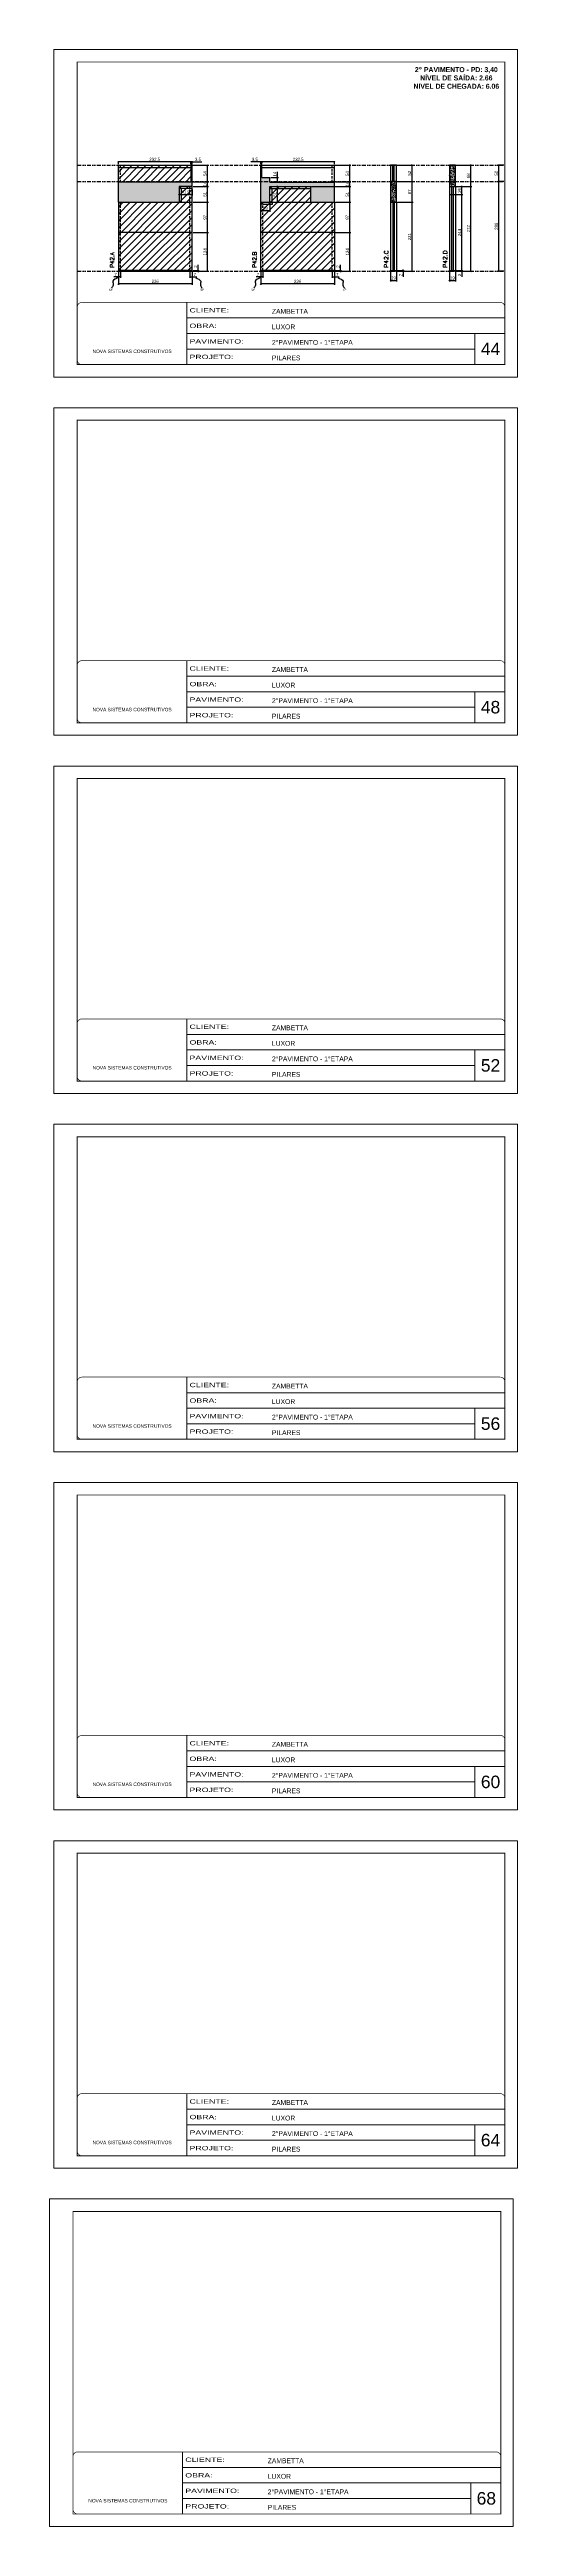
# Model space of a CAD drawing. Extents: x 14400 to 24104, y -21631 to 6985.
# Drawn here: x 19155 to 20653, y -12442 to -4501 of the extents above; entities that cross this region are included whole.
import ezdxf

# ---------------------------------------------------------------- set-up
doc = ezdxf.new("R2010")
doc.units = 0
for name, pattern in [('CONTINUO', [0]), ('DASHED', [0.75, 0.5, -0.25]), ('DIVIDE2', [0.625, 0.25, -0.125, 0, -0.125, 0, -0.125]), ('HIDDEN', [0.375, 0.25, -0.125])]:
    doc.linetypes.add(name, pattern=pattern)
for name, color, linetype, lineweight in [('CARIMBO', 255, 'Continuous', 9), ('Folhas', 255, 'Continuous', 9), ('Hachura', 251, 'Continuous', 9), ('SARRAFO DE PRESSAO', 251, 'DASHED', 9), ('Texto Seção', 7, 'Continuous', 15)]:
    doc.layers.add(name, color=color, linetype=linetype, lineweight=lineweight)
for name, color, linetype in [('COTA', 241, 'Continuous'), ('NOMENCLATURA', 7, 'Continuous'), ('Nível', 160, 'Continuous'), ('Painéis', 200, 'Continuous'), ('SARR_2.2x7', 40, 'Continuous'), ('texto', 7, 'Continuous')]:
    doc.layers.add(name, color=color, linetype=linetype)
doc.styles.add('ARIAL', font='arial.ttf')
doc.styles.add('COTA TECNICA', font='techl___.ttf', dxfattribs={"height": 10})
doc.styles.add('COTA TECNICA-50', font='techl___.ttf', dxfattribs={"height": 10})
doc.styles.add('REGUA-120', font='ROMANS.shx', dxfattribs={"height": 15})
doc.styles.add('ROMANC', font='techb___.ttf', dxfattribs={"height": 2.5})
doc.styles.get("Standard").update_dxf_attribs({"font": 'arial.ttf'})
doc.styles.add('Tecnologia', font='')
doc.styles.get('Tecnologia').set_extended_font_data('Forgotten Futurist')
doc.dimstyles.new('COTA PAINEL-50', dxfattribs={"dimtxt": 10, "dimasz": 3, "dimexe": 3, "dimexo": 3, "dimgap": 3, "dimtad": 1, "dimdec": 1, "dimzin": 12, "dimdsep": 46, "dimtxsty": 'COTA TECNICA-50', "dimblk1": 'OBLIQUE', "dimblk2": 'OBLIQUE', "dimsah": 1, "dimcen": 0.9, "dimclrd": 4, "dimclre": 4, "dimclrt": 240, "dimadec": 1, "dimazin": 3, "dimtfac": 1, "dimtdec": 1, "dimtmove": 0, "dimatfit": 3, "dimfxl": 1, "dimtolj": 1, "dimtzin": 12, "dimarcsym": 0})
doc.dimstyles.new('PAINEL', dxfattribs={"dimtxt": 10, "dimasz": 3, "dimexe": 3, "dimexo": 3, "dimgap": 3, "dimtad": 1, "dimdec": 1, "dimzin": 12, "dimdsep": 46, "dimtxsty": 'COTA TECNICA', "dimblk1": 'OBLIQUE', "dimblk2": 'OBLIQUE', "dimsah": 1, "dimcen": 0.9, "dimclrd": 4, "dimclre": 4, "dimclrt": 240, "dimadec": 1, "dimazin": 3, "dimtfac": 1, "dimtdec": 1, "dimtmove": 0, "dimatfit": 3, "dimfxl": 1, "dimtolj": 1, "dimtzin": 12, "dimarcsym": 0})
doc.dimstyles.get("Standard").update_dxf_attribs({"dimtxt": 0.18, "dimasz": 0.18, "dimexe": 0.18, "dimexo": 0.0625, "dimgap": 0.09, "dimtad": 0, "dimtih": 1, "dimtoh": 1, "dimdec": 4, "dimzin": 0, "dimdsep": 46, "dimtxsty": 'Standard', "dimcen": 0.09, "dimadec": 0, "dimazin": 0, "dimtfac": 1, "dimtdec": 4, "dimtofl": 0, "dimtmove": 0, "dimatfit": 3, "dimfxl": 1, "dimtolj": 1, "dimtzin": 0, "dimarcsym": 0})

# ---------------------------------------------------------------- blocks, each defined once
blk = doc.blocks.new('9999999999')
at = {"color": 30, "linetype": 'CONTINUO'}
for p, q in [((98564.6, 34230.2), (98564.6, 34429.4)), ((98564.6, 34379.6), (99584, 34379.6)), ((98564.6, 34329.8), (99488, 34329.8)), ((99584, 34329.8), (99488, 34329.8)), ((99488, 34329.8), (99488, 34230.2)), ((98564.6, 34280), (99488, 34280))]:
    blk.add_line(p, q, dxfattribs=at)
at = {"color": 30, "linetype": 'CONTINUO', "const_width": 2}
blk.add_lwpolyline([(99584, 34230.2), (99584, 34414.4, 0.414214), (99569, 34429.4), (98229, 34429.4, 0.414214), (98214, 34414.4), (98214, 34245.2, 0.414214), (98229, 34230.2), (99584, 34230.2)], format="xyb", dxfattribs=at)
at = {"layer": 'Folhas'}
blk.add_lwpolyline([(98139, 34190.2), (99624, 34190.2), (99624, 35240.2), (98139, 35240.2)], close=True, dxfattribs=at)
at = {"layer": 'Folhas', "color": 30, "const_width": 3}
blk.add_lwpolyline([(98214, 34230.2), (99584, 34230.2), (99584, 35200.2), (98214, 35200.2)], close=True, dxfattribs=at)
at = {"color": 7, "linetype": 'Continuous', "ltscale": 5, "style": 'ARIAL'}
for s, height, p in [('ZAMBETTA', 15.48, (98837.7, 34393.1)), ('2°PAVIMENTO - 1°ETAPA', 15.483, (98837.7, 34293.5)), ('LUXOR', 15.48, (98837.7, 34343.3)), ('NOVA SISTEMAS CONSTRUTIVOS', 11.059, (98263.2, 34267.2)), ('PILARES', 15.48, (98837.7, 34243.7))]:
    blk.add_text(s, height=height, dxfattribs=at).set_placement(p)
at = {"layer": 'Folhas', "color": 7, "style": 'Tecnologia', "width": 1.5}
for s, p in [('CLIENTE:', (98573.7, 34397.2)), ('OBRA:', (98573.7, 34347.3)), ('PAVIMENTO:', (98573.7, 34297.5)), ('PROJETO:', (98573.7, 34247.7))]:
    blk.add_text(s, height=14, dxfattribs=at).set_placement(p)
blk = doc.blocks.new('_Oblique')
at = {"color": 0, "linetype": 'ByBlock', "lineweight": -2}
blk.add_line((-0.5, -0.5), (0.5, 0.5), dxfattribs=at)
blk = doc.blocks.new('*D2135')
at = {"layer": 'COTA', "color": 4, "lineweight": -2, "transparency": 16777216}
for p, q in [((20610.5, -4923.7), (20591, -4923.7)), ((20594, -5211.7), (20594, -4923.7)), ((20610.5, -5211.7), (20591, -5211.7))]:
    blk.add_line(p, q, dxfattribs=at)
at = {"layer": 'Defpoints', "color": 0, "transparency": 16777216}
for p in [(20594, -4923.7), (20613.5, -4923.7), (20613.5, -5211.7)]:
    blk.add_point(p, dxfattribs=at)
at = {"layer": 'COTA', "color": 4, "lineweight": -2, "transparency": 16777216, "xscale": 3, "yscale": 3, "zscale": 3}
for p, rotation in [((20594, -4923.7), 90), ((20594, -5211.7), 270)]:
    blk.add_blockref('_Oblique', p, dxfattribs=dict(at, rotation=rotation))
at = {"layer": 'COTA', "color": 240, "transparency": 16777216, "insert": (20585.9, -5067.7), "char_height": 10, "attachment_point": 5, "rotation": 90, "style": 'COTA TECNICA'}
blk.add_mtext('\\A1;288', dxfattribs=at)
blk = doc.blocks.new('*D2136')
at = {"layer": 'COTA', "color": 4, "lineweight": -2, "transparency": 16777216}
for p, q in [((20610.5, -4871.7), (20591, -4871.7)), ((20594, -4923.7), (20594, -4871.7)), ((20610.5, -4923.7), (20591, -4923.7))]:
    blk.add_line(p, q, dxfattribs=at)
at = {"layer": 'Defpoints', "color": 0, "transparency": 16777216}
for p in [(20594, -4871.7), (20613.5, -4871.7), (20613.5, -4923.7)]:
    blk.add_point(p, dxfattribs=at)
at = {"layer": 'COTA', "color": 4, "lineweight": -2, "transparency": 16777216, "xscale": 3, "yscale": 3, "zscale": 3}
for p, rotation in [((20594, -4871.7), 90), ((20594, -4923.7), 270)]:
    blk.add_blockref('_Oblique', p, dxfattribs=dict(at, rotation=rotation))
at = {"layer": 'COTA', "color": 240, "transparency": 16777216, "insert": (20585.9, -4897.7), "char_height": 10, "attachment_point": 5, "rotation": 90, "style": 'COTA TECNICA'}
blk.add_mtext('\\A1;52', dxfattribs=at)
blk = doc.blocks.new('*D2137')
at = {"layer": 'COTA', "color": 4, "lineweight": -2, "transparency": 16777216}
for p, q in [((19375.4, -5212.7), (19375.4, -5255.4)), ((19611.4, -5212.7), (19611.4, -5255.4)), ((19611.4, -5252.4), (19375.4, -5252.4))]:
    blk.add_line(p, q, dxfattribs=at)
at = {"layer": 'Defpoints', "color": 0, "transparency": 16777216}
for p in [(19375.4, -5209.7), (19611.4, -5209.7), (19375.4, -5252.4)]:
    blk.add_point(p, dxfattribs=at)
at = {"layer": 'COTA', "color": 4, "lineweight": -2, "transparency": 16777216, "xscale": 3, "yscale": 3, "zscale": 3, "rotation": 180}
blk.add_blockref('_Oblique', (19375.4, -5252.4), dxfattribs=at)
at = {"layer": 'COTA', "color": 4, "lineweight": -2, "transparency": 16777216, "xscale": 3, "yscale": 3, "zscale": 3}
blk.add_blockref('_Oblique', (19611.4, -5252.4), dxfattribs=at)
at = {"layer": 'COTA', "color": 240, "transparency": 16777216, "insert": (19493.4, -5244.2), "char_height": 10, "attachment_point": 5, "style": 'COTA TECNICA'}
blk.add_mtext('\\A1;236', dxfattribs=at)
blk = doc.blocks.new('*D2138')
at = {"layer": 'COTA', "color": 4, "lineweight": -2, "transparency": 16777216}
for p, q in [((19604.4, -5212.7), (19604.4, -5233.3)), ((19604.4, -5230.3), (19611.4, -5230.3)), ((19611.4, -5214.7), (19611.4, -5233.3)), ((19611.4, -5230.3), (19626.1, -5230.3))]:
    blk.add_line(p, q, dxfattribs=at)
at = {"layer": 'Defpoints', "color": 0, "transparency": 16777216}
for p in [(19604.4, -5209.7), (19611.4, -5211.7), (19611.4, -5230.3)]:
    blk.add_point(p, dxfattribs=at)
at = {"layer": 'COTA', "color": 4, "lineweight": -2, "transparency": 16777216, "xscale": 3, "yscale": 3, "zscale": 3, "rotation": 180}
blk.add_blockref('_Oblique', (19604.4, -5230.3), dxfattribs=at)
at = {"layer": 'COTA', "color": 4, "lineweight": -2, "transparency": 16777216, "xscale": 3, "yscale": 3, "zscale": 3}
blk.add_blockref('_Oblique', (19611.4, -5230.3), dxfattribs=at)
at = {"layer": 'COTA', "color": 240, "transparency": 16777216, "insert": (19620.3, -5222.2), "char_height": 10, "attachment_point": 5, "style": 'COTA TECNICA-50'}
blk.add_mtext('\\A1;7', dxfattribs=at)
blk = doc.blocks.new('*D2139')
at = {"layer": 'COTA', "color": 4, "lineweight": -2, "transparency": 16777216}
for p, q in [((19375.4, -5230.3), (19360.7, -5230.3)), ((19375.4, -5214.7), (19375.4, -5233.3)), ((19382.4, -5230.3), (19375.4, -5230.3)), ((19382.4, -5212.7), (19382.4, -5233.3))]:
    blk.add_line(p, q, dxfattribs=at)
at = {"layer": 'Defpoints', "color": 0, "transparency": 16777216}
for p in [(19375.4, -5211.7), (19375.4, -5230.3), (19382.4, -5209.7)]:
    blk.add_point(p, dxfattribs=at)
at = {"layer": 'COTA', "color": 4, "lineweight": -2, "transparency": 16777216, "xscale": 3, "yscale": 3, "zscale": 3, "rotation": 180}
blk.add_blockref('_Oblique', (19375.4, -5230.3), dxfattribs=at)
at = {"layer": 'COTA', "color": 4, "lineweight": -2, "transparency": 16777216, "xscale": 3, "yscale": 3, "zscale": 3}
blk.add_blockref('_Oblique', (19382.4, -5230.3), dxfattribs=at)
at = {"layer": 'COTA', "color": 240, "transparency": 16777216, "insert": (19366.5, -5222.2), "char_height": 10, "attachment_point": 5, "style": 'COTA TECNICA-50'}
blk.add_mtext('\\A1;7', dxfattribs=at)
blk = doc.blocks.new('*D2145')
at = {"layer": 'COTA', "color": 4, "linetype": 'ByBlock', "lineweight": -2, "transparency": 16777216}
for p, q in [((19614.4, -5087.7), (19663.8, -5087.7)), ((19660.8, -5211.7), (19660.8, -5087.7)), ((19614.4, -5211.7), (19663.8, -5211.7))]:
    blk.add_line(p, q, dxfattribs=at)
at = {"layer": 'Defpoints', "color": 0, "linetype": 'ByBlock', "transparency": 16777216}
for p in [(19611.4, -5087.7), (19660.8, -5087.7), (19611.4, -5211.7)]:
    blk.add_point(p, dxfattribs=at)
at = {"layer": 'COTA', "color": 4, "linetype": 'ByBlock', "lineweight": -2, "transparency": 16777216, "xscale": 3, "yscale": 3, "zscale": 3}
for p, rotation in [((19660.8, -5087.7), 90), ((19660.8, -5211.7), 270)]:
    blk.add_blockref('_Oblique', p, dxfattribs=dict(at, rotation=rotation))
at = {"layer": 'COTA', "color": 240, "linetype": 'ByBlock', "transparency": 16777216, "insert": (19652.7, -5149.7), "char_height": 10, "attachment_point": 5, "rotation": 90, "style": 'COTA TECNICA'}
blk.add_mtext('\\A1;124', dxfattribs=at)
blk = doc.blocks.new('*D2140')
at = {"layer": 'COTA', "color": 4, "lineweight": -2, "transparency": 16777216}
for p, q in [((19614.4, -5209.7), (19633.6, -5209.7)), ((19614.4, -5211.7), (19633.6, -5211.7)), ((19630.6, -5209.7), (19630.6, -5190.9)), ((19630.6, -5211.7), (19630.6, -5209.7)), ((19630.6, -5211.7), (19630.6, -5214.7))]:
    blk.add_line(p, q, dxfattribs=at)
at = {"layer": 'Defpoints', "color": 0, "transparency": 16777216}
for p in [(19611.4, -5209.7), (19611.4, -5211.7), (19630.6, -5211.7)]:
    blk.add_point(p, dxfattribs=at)
at = {"layer": 'COTA', "color": 4, "lineweight": -2, "transparency": 16777216, "xscale": 3, "yscale": 3, "zscale": 3}
for p, rotation in [((19630.6, -5209.7), 270), ((19630.6, -5211.7), 90)]:
    blk.add_blockref('_Oblique', p, dxfattribs=dict(at, rotation=rotation))
at = {"layer": 'COTA', "color": 240, "transparency": 16777216, "insert": (19622.6, -5197), "char_height": 10, "attachment_point": 5, "rotation": 90, "style": 'COTA TECNICA-50'}
blk.add_mtext('\\A1;2', dxfattribs=at)
blk = doc.blocks.new('*D2146')
at = {"layer": 'COTA', "color": 4, "linetype": 'ByBlock', "lineweight": -2, "transparency": 16777216}
for p, q in [((19614.4, -5087.7), (19663.8, -5087.7)), ((19660.8, -5211.7), (19660.8, -5087.7)), ((19614.4, -5211.7), (19663.8, -5211.7))]:
    blk.add_line(p, q, dxfattribs=at)
at = {"layer": 'Defpoints', "color": 0, "linetype": 'ByBlock', "transparency": 16777216}
for p in [(19611.4, -5087.7), (19660.8, -5087.7), (19611.4, -5211.7)]:
    blk.add_point(p, dxfattribs=at)
at = {"layer": 'COTA', "color": 4, "linetype": 'ByBlock', "lineweight": -2, "transparency": 16777216, "xscale": 3, "yscale": 3, "zscale": 3}
for p, rotation in [((19660.8, -5087.7), 90), ((19660.8, -5211.7), 270)]:
    blk.add_blockref('_Oblique', p, dxfattribs=dict(at, rotation=rotation))
at = {"layer": 'COTA', "color": 240, "linetype": 'ByBlock', "transparency": 16777216, "insert": (19652.7, -5149.7), "char_height": 10, "attachment_point": 5, "rotation": 90, "style": 'COTA TECNICA'}
blk.add_mtext('\\A1;124', dxfattribs=at)
blk = doc.blocks.new('*D2147')
at = {"layer": 'COTA', "color": 4, "lineweight": -2, "transparency": 16777216}
for p, q in [((19614.4, -4990.7), (19663.8, -4990.7)), ((19660.8, -5087.7), (19660.8, -4990.7)), ((19614.4, -5087.7), (19663.8, -5087.7))]:
    blk.add_line(p, q, dxfattribs=at)
at = {"layer": 'Defpoints', "color": 0, "transparency": 16777216}
for p in [(19611.4, -4990.7), (19660.8, -4990.7), (19611.4, -5087.7)]:
    blk.add_point(p, dxfattribs=at)
at = {"layer": 'COTA', "color": 4, "lineweight": -2, "transparency": 16777216, "xscale": 3, "yscale": 3, "zscale": 3}
for p, rotation in [((19660.8, -4990.7), 90), ((19660.8, -5087.7), 270)]:
    blk.add_blockref('_Oblique', p, dxfattribs=dict(at, rotation=rotation))
at = {"layer": 'COTA', "color": 240, "transparency": 16777216, "insert": (19652.7, -5039.2), "char_height": 10, "attachment_point": 5, "rotation": 90, "style": 'COTA TECNICA'}
blk.add_mtext('\\A1;97', dxfattribs=at)
blk = doc.blocks.new('*D2141')
at = {"layer": 'COTA', "color": 4, "lineweight": -2, "transparency": 16777216}
for p, q in [((19614.4, -4871.7), (19663.8, -4871.7)), ((19660.8, -4925.7), (19660.8, -4871.7)), ((19610.9, -4925.7), (19663.8, -4925.7))]:
    blk.add_line(p, q, dxfattribs=at)
at = {"layer": 'Defpoints', "color": 0, "transparency": 16777216}
for p in [(19611.4, -4871.7), (19660.8, -4871.7), (19607.9, -4925.7)]:
    blk.add_point(p, dxfattribs=at)
at = {"layer": 'COTA', "color": 4, "lineweight": -2, "transparency": 16777216, "xscale": 3, "yscale": 3, "zscale": 3}
for p, rotation in [((19660.8, -4871.7), 90), ((19660.8, -4925.7), 270)]:
    blk.add_blockref('_Oblique', p, dxfattribs=dict(at, rotation=rotation))
at = {"layer": 'COTA', "color": 240, "transparency": 16777216, "insert": (19652.6, -4898.7), "char_height": 10, "attachment_point": 5, "rotation": 90, "style": 'COTA TECNICA'}
blk.add_mtext('\\A1;54', dxfattribs=at)
blk = doc.blocks.new('*D2142')
at = {"layer": 'COTA', "color": 4, "lineweight": -2, "transparency": 16777216}
for p, q in [((19607.9, -4861.4), (19604.9, -4861.4)), ((19607.9, -4868.7), (19607.9, -4858.4)), ((19607.9, -4861.4), (19611.4, -4861.4)), ((19611.4, -4868.7), (19611.4, -4858.4)), ((19611.4, -4861.4), (19643, -4861.4))]:
    blk.add_line(p, q, dxfattribs=at)
at = {"layer": 'Defpoints', "color": 0, "transparency": 16777216}
for p in [(19607.9, -4871.7), (19611.4, -4861.4), (19611.4, -4871.7)]:
    blk.add_point(p, dxfattribs=at)
at = {"layer": 'COTA', "color": 4, "lineweight": -2, "transparency": 16777216, "xscale": 3, "yscale": 3, "zscale": 3}
blk.add_blockref('_Oblique', (19607.9, -4861.4), dxfattribs=at)
at = {"layer": 'COTA', "color": 4, "lineweight": -2, "transparency": 16777216, "xscale": 3, "yscale": 3, "zscale": 3, "rotation": 180}
blk.add_blockref('_Oblique', (19611.4, -4861.4), dxfattribs=at)
at = {"layer": 'COTA', "color": 240, "transparency": 16777216, "insert": (19630.2, -4853.2), "char_height": 10, "attachment_point": 5, "style": 'COTA TECNICA'}
blk.add_mtext('\\A1;3.5', dxfattribs=at)
blk = doc.blocks.new('*D2143')
at = {"layer": 'COTA', "color": 4, "lineweight": -2, "transparency": 16777216}
for p, q in [((19375.4, -4868.7), (19375.4, -4858.4)), ((19607.9, -4861.4), (19375.4, -4861.4)), ((19607.9, -4868.7), (19607.9, -4858.4))]:
    blk.add_line(p, q, dxfattribs=at)
at = {"layer": 'Defpoints', "color": 0, "transparency": 16777216}
for p in [(19375.4, -4861.4), (19375.4, -4871.7), (19607.9, -4871.7)]:
    blk.add_point(p, dxfattribs=at)
at = {"layer": 'COTA', "color": 4, "lineweight": -2, "transparency": 16777216, "xscale": 3, "yscale": 3, "zscale": 3, "rotation": 180}
blk.add_blockref('_Oblique', (19375.4, -4861.4), dxfattribs=at)
at = {"layer": 'COTA', "color": 4, "lineweight": -2, "transparency": 16777216, "xscale": 3, "yscale": 3, "zscale": 3}
blk.add_blockref('_Oblique', (19607.9, -4861.4), dxfattribs=at)
at = {"layer": 'COTA', "color": 240, "transparency": 16777216, "insert": (19491.6, -4853.2), "char_height": 10, "attachment_point": 5, "style": 'COTA TECNICA'}
blk.add_mtext('\\A1;232.5', dxfattribs=at)
blk = doc.blocks.new('*D2144')
at = {"layer": 'COTA', "color": 4, "lineweight": -2, "transparency": 16777216}
for p, q in [((19569.9, -4949.7), (19569.9, -4968.7)), ((19569.9, -4965.7), (19611.4, -4965.7)), ((19611.4, -4949.7), (19611.4, -4968.7))]:
    blk.add_line(p, q, dxfattribs=at)
at = {"layer": 'Defpoints', "color": 0, "transparency": 16777216}
for p in [(19569.9, -4946.7), (19611.4, -4946.7), (19611.4, -4965.7)]:
    blk.add_point(p, dxfattribs=at)
at = {"layer": 'COTA', "color": 4, "lineweight": -2, "transparency": 16777216, "xscale": 3, "yscale": 3, "zscale": 3, "rotation": 180}
blk.add_blockref('_Oblique', (19569.9, -4965.7), dxfattribs=at)
at = {"layer": 'COTA', "color": 4, "lineweight": -2, "transparency": 16777216, "xscale": 3, "yscale": 3, "zscale": 3}
blk.add_blockref('_Oblique', (19611.4, -4965.7), dxfattribs=at)
at = {"layer": 'COTA', "color": 240, "transparency": 16777216, "insert": (19590.6, -4957.6), "char_height": 10, "attachment_point": 5, "style": 'COTA TECNICA'}
blk.add_mtext('\\A1;41.5', dxfattribs=at)
blk = doc.blocks.new('*D2148')
at = {"layer": 'COTA', "color": 4, "lineweight": -2, "transparency": 16777216}
for p, q in [((19831.4, -5212.7), (19831.4, -5255.4)), ((20067.4, -5212.7), (20067.4, -5255.4)), ((20067.4, -5252.4), (19831.4, -5252.4))]:
    blk.add_line(p, q, dxfattribs=at)
at = {"layer": 'Defpoints', "color": 0, "transparency": 16777216}
for p in [(19831.4, -5209.7), (20067.4, -5209.7), (19831.4, -5252.4)]:
    blk.add_point(p, dxfattribs=at)
at = {"layer": 'COTA', "color": 4, "lineweight": -2, "transparency": 16777216, "xscale": 3, "yscale": 3, "zscale": 3, "rotation": 180}
blk.add_blockref('_Oblique', (19831.4, -5252.4), dxfattribs=at)
at = {"layer": 'COTA', "color": 4, "lineweight": -2, "transparency": 16777216, "xscale": 3, "yscale": 3, "zscale": 3}
blk.add_blockref('_Oblique', (20067.4, -5252.4), dxfattribs=at)
at = {"layer": 'COTA', "color": 240, "transparency": 16777216, "insert": (19949.4, -5244.2), "char_height": 10, "attachment_point": 5, "style": 'COTA TECNICA'}
blk.add_mtext('\\A1;236', dxfattribs=at)
blk = doc.blocks.new('*D2149')
at = {"layer": 'COTA', "color": 4, "lineweight": -2, "transparency": 16777216}
for p, q in [((20060.4, -5212.7), (20060.4, -5233.3)), ((20060.4, -5230.3), (20067.4, -5230.3)), ((20067.4, -5214.7), (20067.4, -5233.3)), ((20067.4, -5230.3), (20082.1, -5230.3))]:
    blk.add_line(p, q, dxfattribs=at)
at = {"layer": 'Defpoints', "color": 0, "transparency": 16777216}
for p in [(20060.4, -5209.7), (20067.4, -5211.7), (20067.4, -5230.3)]:
    blk.add_point(p, dxfattribs=at)
at = {"layer": 'COTA', "color": 4, "lineweight": -2, "transparency": 16777216, "xscale": 3, "yscale": 3, "zscale": 3, "rotation": 180}
blk.add_blockref('_Oblique', (20060.4, -5230.3), dxfattribs=at)
at = {"layer": 'COTA', "color": 4, "lineweight": -2, "transparency": 16777216, "xscale": 3, "yscale": 3, "zscale": 3}
blk.add_blockref('_Oblique', (20067.4, -5230.3), dxfattribs=at)
at = {"layer": 'COTA', "color": 240, "transparency": 16777216, "insert": (20076.3, -5222.2), "char_height": 10, "attachment_point": 5, "style": 'COTA TECNICA-50'}
blk.add_mtext('\\A1;7', dxfattribs=at)
blk = doc.blocks.new('*D2150')
at = {"layer": 'COTA', "color": 4, "lineweight": -2, "transparency": 16777216}
for p, q in [((19831.4, -5230.3), (19816.7, -5230.3)), ((19831.4, -5214.7), (19831.4, -5233.3)), ((19838.4, -5230.3), (19831.4, -5230.3)), ((19838.4, -5212.7), (19838.4, -5233.3))]:
    blk.add_line(p, q, dxfattribs=at)
at = {"layer": 'Defpoints', "color": 0, "transparency": 16777216}
for p in [(19831.4, -5211.7), (19831.4, -5230.3), (19838.4, -5209.7)]:
    blk.add_point(p, dxfattribs=at)
at = {"layer": 'COTA', "color": 4, "lineweight": -2, "transparency": 16777216, "xscale": 3, "yscale": 3, "zscale": 3, "rotation": 180}
blk.add_blockref('_Oblique', (19831.4, -5230.3), dxfattribs=at)
at = {"layer": 'COTA', "color": 4, "lineweight": -2, "transparency": 16777216, "xscale": 3, "yscale": 3, "zscale": 3}
blk.add_blockref('_Oblique', (19838.4, -5230.3), dxfattribs=at)
at = {"layer": 'COTA', "color": 240, "transparency": 16777216, "insert": (19822.5, -5222.2), "char_height": 10, "attachment_point": 5, "style": 'COTA TECNICA-50'}
blk.add_mtext('\\A1;7', dxfattribs=at)
blk = doc.blocks.new('*D2152')
at = {"layer": 'COTA', "color": 4, "linetype": 'ByBlock', "lineweight": -2, "transparency": 16777216}
for p, q in [((20070.4, -5087.7), (20119.8, -5087.7)), ((20116.8, -5211.7), (20116.8, -5087.7)), ((20070.4, -5211.7), (20119.8, -5211.7))]:
    blk.add_line(p, q, dxfattribs=at)
at = {"layer": 'Defpoints', "color": 0, "linetype": 'ByBlock', "transparency": 16777216}
for p in [(20067.4, -5087.7), (20116.8, -5087.7), (20067.4, -5211.7)]:
    blk.add_point(p, dxfattribs=at)
at = {"layer": 'COTA', "color": 4, "linetype": 'ByBlock', "lineweight": -2, "transparency": 16777216, "xscale": 3, "yscale": 3, "zscale": 3}
for p, rotation in [((20116.8, -5087.7), 90), ((20116.8, -5211.7), 270)]:
    blk.add_blockref('_Oblique', p, dxfattribs=dict(at, rotation=rotation))
at = {"layer": 'COTA', "color": 240, "linetype": 'ByBlock', "transparency": 16777216, "insert": (20108.7, -5149.7), "char_height": 10, "attachment_point": 5, "rotation": 90, "style": 'COTA TECNICA'}
blk.add_mtext('\\A1;124', dxfattribs=at)
blk = doc.blocks.new('*D2151')
at = {"layer": 'COTA', "color": 4, "lineweight": -2, "transparency": 16777216}
for p, q in [((20070.4, -5209.7), (20089.7, -5209.7)), ((20070.4, -5211.7), (20089.7, -5211.7)), ((20086.7, -5209.7), (20086.7, -5190.9)), ((20086.7, -5211.7), (20086.7, -5209.7)), ((20086.7, -5211.7), (20086.7, -5214.7))]:
    blk.add_line(p, q, dxfattribs=at)
at = {"layer": 'Defpoints', "color": 0, "transparency": 16777216}
for p in [(20067.4, -5209.7), (20067.4, -5211.7), (20086.7, -5211.7)]:
    blk.add_point(p, dxfattribs=at)
at = {"layer": 'COTA', "color": 4, "lineweight": -2, "transparency": 16777216, "xscale": 3, "yscale": 3, "zscale": 3}
for p, rotation in [((20086.7, -5209.7), 270), ((20086.7, -5211.7), 90)]:
    blk.add_blockref('_Oblique', p, dxfattribs=dict(at, rotation=rotation))
at = {"layer": 'COTA', "color": 240, "transparency": 16777216, "insert": (20078.7, -5197), "char_height": 10, "attachment_point": 5, "rotation": 90, "style": 'COTA TECNICA-50'}
blk.add_mtext('\\A1;2', dxfattribs=at)
blk = doc.blocks.new('*D2153')
at = {"layer": 'COTA', "color": 4, "linetype": 'ByBlock', "lineweight": -2, "transparency": 16777216}
for p, q in [((20070.4, -5087.7), (20119.8, -5087.7)), ((20116.8, -5211.7), (20116.8, -5087.7)), ((20070.4, -5211.7), (20119.8, -5211.7))]:
    blk.add_line(p, q, dxfattribs=at)
at = {"layer": 'Defpoints', "color": 0, "linetype": 'ByBlock', "transparency": 16777216}
for p in [(20067.4, -5087.7), (20116.8, -5087.7), (20067.4, -5211.7)]:
    blk.add_point(p, dxfattribs=at)
at = {"layer": 'COTA', "color": 4, "linetype": 'ByBlock', "lineweight": -2, "transparency": 16777216, "xscale": 3, "yscale": 3, "zscale": 3}
for p, rotation in [((20116.8, -5087.7), 90), ((20116.8, -5211.7), 270)]:
    blk.add_blockref('_Oblique', p, dxfattribs=dict(at, rotation=rotation))
at = {"layer": 'COTA', "color": 240, "linetype": 'ByBlock', "transparency": 16777216, "insert": (20108.7, -5149.7), "char_height": 10, "attachment_point": 5, "rotation": 90, "style": 'COTA TECNICA'}
blk.add_mtext('\\A1;124', dxfattribs=at)
blk = doc.blocks.new('*D2154')
at = {"layer": 'COTA', "color": 4, "lineweight": -2, "transparency": 16777216}
for p, q in [((19863.4, -4939.7), (19887.7, -4939.7)), ((19863.4, -4990.7), (19887.7, -4990.7)), ((19884.7, -4990.7), (19884.7, -4939.7))]:
    blk.add_line(p, q, dxfattribs=at)
at = {"layer": 'Defpoints', "color": 0, "transparency": 16777216}
for p in [(19860.4, -4939.7), (19860.4, -4990.7), (19884.7, -4939.7)]:
    blk.add_point(p, dxfattribs=at)
at = {"layer": 'COTA', "color": 4, "lineweight": -2, "transparency": 16777216, "xscale": 3, "yscale": 3, "zscale": 3}
for p, rotation in [((19884.7, -4939.7), 90), ((19884.7, -4990.7), 270)]:
    blk.add_blockref('_Oblique', p, dxfattribs=dict(at, rotation=rotation))
at = {"layer": 'COTA', "color": 240, "transparency": 16777216, "insert": (19876.6, -4965.2), "char_height": 10, "attachment_point": 5, "rotation": 90, "style": 'COTA TECNICA'}
blk.add_mtext('\\A1;51', dxfattribs=at)
blk = doc.blocks.new('*D2158')
at = {"layer": 'COTA', "color": 4, "lineweight": -2, "transparency": 16777216}
for p, q in [((19863.4, -4911.7), (19887.7, -4911.7)), ((19884.7, -4911.7), (19884.7, -4892.6)), ((19884.7, -4925.7), (19884.7, -4911.7)), ((19863.4, -4925.7), (19887.7, -4925.7))]:
    blk.add_line(p, q, dxfattribs=at)
at = {"layer": 'Defpoints', "color": 0, "transparency": 16777216}
for p in [(19860.4, -4911.7), (19884.7, -4911.7), (19860.4, -4925.7)]:
    blk.add_point(p, dxfattribs=at)
at = {"layer": 'COTA', "color": 4, "lineweight": -2, "transparency": 16777216, "xscale": 3, "yscale": 3, "zscale": 3}
for p, rotation in [((19884.7, -4911.7), 90), ((19884.7, -4925.7), 270)]:
    blk.add_blockref('_Oblique', p, dxfattribs=dict(at, rotation=rotation))
at = {"layer": 'COTA', "color": 240, "transparency": 16777216, "insert": (19876.7, -4900.7), "char_height": 10, "attachment_point": 5, "rotation": 90, "style": 'COTA TECNICA'}
blk.add_mtext('\\A1;14', dxfattribs=at)
blk = doc.blocks.new('*D2155')
at = {"layer": 'COTA', "color": 4, "lineweight": -2, "transparency": 16777216}
for p, q in [((19831.4, -4993.7), (19831.4, -5021.2)), ((19860.4, -4993.7), (19860.4, -5021.2)), ((19860.4, -5018.2), (19831.4, -5018.2))]:
    blk.add_line(p, q, dxfattribs=at)
at = {"layer": 'Defpoints', "color": 0, "transparency": 16777216}
for p in [(19831.4, -4990.7), (19860.4, -4990.7), (19831.4, -5018.2)]:
    blk.add_point(p, dxfattribs=at)
at = {"layer": 'COTA', "color": 4, "lineweight": -2, "transparency": 16777216, "xscale": 3, "yscale": 3, "zscale": 3, "rotation": 180}
blk.add_blockref('_Oblique', (19831.4, -5018.2), dxfattribs=at)
at = {"layer": 'COTA', "color": 4, "lineweight": -2, "transparency": 16777216, "xscale": 3, "yscale": 3, "zscale": 3}
blk.add_blockref('_Oblique', (19860.4, -5018.2), dxfattribs=at)
at = {"layer": 'COTA', "color": 240, "transparency": 16777216, "insert": (19845.9, -5010.2), "char_height": 10, "attachment_point": 5, "style": 'COTA TECNICA'}
blk.add_mtext('\\A1;29', dxfattribs=at)
blk = doc.blocks.new('*D2156')
at = {"layer": 'COTA', "color": 4, "lineweight": -2, "transparency": 16777216}
for p, q in [((19834.9, -4868.7), (19834.9, -4858.4)), ((20067.4, -4861.4), (19834.9, -4861.4)), ((20067.4, -4868.7), (20067.4, -4858.4))]:
    blk.add_line(p, q, dxfattribs=at)
at = {"layer": 'Defpoints', "color": 0, "transparency": 16777216}
for p in [(19834.9, -4861.4), (19834.9, -4871.7), (20067.4, -4871.7)]:
    blk.add_point(p, dxfattribs=at)
at = {"layer": 'COTA', "color": 4, "lineweight": -2, "transparency": 16777216, "xscale": 3, "yscale": 3, "zscale": 3, "rotation": 180}
blk.add_blockref('_Oblique', (19834.9, -4861.4), dxfattribs=at)
at = {"layer": 'COTA', "color": 4, "lineweight": -2, "transparency": 16777216, "xscale": 3, "yscale": 3, "zscale": 3}
blk.add_blockref('_Oblique', (20067.4, -4861.4), dxfattribs=at)
at = {"layer": 'COTA', "color": 240, "transparency": 16777216, "insert": (19951.1, -4853.2), "char_height": 10, "attachment_point": 5, "style": 'COTA TECNICA'}
blk.add_mtext('\\A1;232.5', dxfattribs=at)
blk = doc.blocks.new('*D2157')
at = {"layer": 'COTA', "color": 4, "lineweight": -2, "transparency": 16777216}
for p, q in [((19831.4, -4861.4), (19799.8, -4861.4)), ((19831.4, -4868.7), (19831.4, -4858.4)), ((19834.9, -4861.4), (19831.4, -4861.4)), ((19834.9, -4868.7), (19834.9, -4858.4)), ((19834.9, -4861.4), (19837.9, -4861.4))]:
    blk.add_line(p, q, dxfattribs=at)
at = {"layer": 'Defpoints', "color": 0, "transparency": 16777216}
for p in [(19831.4, -4861.4), (19831.4, -4871.7), (19834.9, -4871.7)]:
    blk.add_point(p, dxfattribs=at)
at = {"layer": 'COTA', "color": 4, "lineweight": -2, "transparency": 16777216, "xscale": 3, "yscale": 3, "zscale": 3}
blk.add_blockref('_Oblique', (19831.4, -4861.4), dxfattribs=at)
at = {"layer": 'COTA', "color": 4, "lineweight": -2, "transparency": 16777216, "xscale": 3, "yscale": 3, "zscale": 3, "rotation": 180}
blk.add_blockref('_Oblique', (19834.9, -4861.4), dxfattribs=at)
at = {"layer": 'COTA', "color": 240, "transparency": 16777216, "insert": (19812.6, -4853.2), "char_height": 10, "attachment_point": 5, "style": 'COTA TECNICA'}
blk.add_mtext('\\A1;3.5', dxfattribs=at)
blk = doc.blocks.new('*D2159')
at = {"layer": 'COTA', "color": 4, "lineweight": -2, "transparency": 16777216}
for p, q in [((20247.2, -5212.7), (20247.2, -5244.6)), ((20266.2, -5212.7), (20266.2, -5244.6)), ((20247.2, -5241.6), (20266.2, -5241.6))]:
    blk.add_line(p, q, dxfattribs=at)
at = {"layer": 'Defpoints', "color": 0, "transparency": 16777216}
for p in [(20247.2, -5209.7), (20266.2, -5209.7), (20266.2, -5241.6)]:
    blk.add_point(p, dxfattribs=at)
at = {"layer": 'COTA', "color": 4, "lineweight": -2, "transparency": 16777216, "xscale": 3, "yscale": 3, "zscale": 3, "rotation": 180}
blk.add_blockref('_Oblique', (20247.2, -5241.6), dxfattribs=at)
at = {"layer": 'COTA', "color": 4, "lineweight": -2, "transparency": 16777216, "xscale": 3, "yscale": 3, "zscale": 3}
blk.add_blockref('_Oblique', (20266.2, -5241.6), dxfattribs=at)
at = {"layer": 'COTA', "color": 240, "transparency": 16777216, "insert": (20256.7, -5233.5), "char_height": 10, "attachment_point": 5, "style": 'COTA TECNICA'}
blk.add_mtext('\\A1;19', dxfattribs=at)
blk = doc.blocks.new('*D2160')
at = {"layer": 'COTA', "color": 4, "lineweight": -2, "transparency": 16777216}
for p, q in [((20269.2, -5209.7), (20290.4, -5209.7)), ((20269.2, -5211.7), (20290.4, -5211.7)), ((20287.4, -5209.7), (20287.4, -5206.7)), ((20287.4, -5209.7), (20287.4, -5211.7)), ((20287.4, -5211.7), (20287.4, -5229.9))]:
    blk.add_line(p, q, dxfattribs=at)
at = {"layer": 'Defpoints', "color": 0, "transparency": 16777216}
for p in [(20266.2, -5209.7), (20266.2, -5211.7), (20287.4, -5209.7)]:
    blk.add_point(p, dxfattribs=at)
at = {"layer": 'COTA', "color": 4, "lineweight": -2, "transparency": 16777216, "xscale": 3, "yscale": 3, "zscale": 3}
for p, rotation in [((20287.4, -5209.7), 270), ((20287.4, -5211.7), 90)]:
    blk.add_blockref('_Oblique', p, dxfattribs=dict(at, rotation=rotation))
at = {"layer": 'COTA', "color": 240, "transparency": 16777216, "insert": (20279.4, -5223.8), "char_height": 10, "attachment_point": 5, "rotation": 90, "style": 'COTA TECNICA-50'}
blk.add_mtext('\\A1;2', dxfattribs=at)
blk = doc.blocks.new('*D2161')
at = {"layer": 'COTA', "color": 4, "lineweight": -2, "transparency": 16777216}
for p, q in [((20269.2, -4990.7), (20319.2, -4990.7)), ((20316.2, -5211.7), (20316.2, -4990.7)), ((20269.2, -5211.7), (20319.2, -5211.7))]:
    blk.add_line(p, q, dxfattribs=at)
at = {"layer": 'Defpoints', "color": 0, "transparency": 16777216}
for p in [(20266.2, -4990.7), (20316.2, -4990.7), (20266.2, -5211.7)]:
    blk.add_point(p, dxfattribs=at)
at = {"layer": 'COTA', "color": 4, "lineweight": -2, "transparency": 16777216, "xscale": 3, "yscale": 3, "zscale": 3}
for p, rotation in [((20316.2, -4990.7), 90), ((20316.2, -5211.7), 270)]:
    blk.add_blockref('_Oblique', p, dxfattribs=dict(at, rotation=rotation))
at = {"layer": 'COTA', "color": 240, "transparency": 16777216, "insert": (20308.1, -5101.2), "char_height": 10, "attachment_point": 5, "rotation": 90, "style": 'COTA TECNICA-50'}
blk.add_mtext('\\A1;221', dxfattribs=at)
blk = doc.blocks.new('*D2162')
at = {"layer": 'COTA', "color": 4, "lineweight": -2, "transparency": 16777216}
for p, q in [((20269.2, -4923.7), (20319.2, -4923.7)), ((20269.2, -4990.7), (20319.2, -4990.7)), ((20316.2, -4990.7), (20316.2, -4923.7))]:
    blk.add_line(p, q, dxfattribs=at)
at = {"layer": 'Defpoints', "color": 0, "transparency": 16777216}
for p in [(20266.2, -4923.7), (20266.2, -4990.7), (20316.2, -4923.7)]:
    blk.add_point(p, dxfattribs=at)
at = {"layer": 'COTA', "color": 4, "lineweight": -2, "transparency": 16777216, "xscale": 3, "yscale": 3, "zscale": 3}
for p, rotation in [((20316.2, -4923.7), 90), ((20316.2, -4990.7), 270)]:
    blk.add_blockref('_Oblique', p, dxfattribs=dict(at, rotation=rotation))
at = {"layer": 'COTA', "color": 240, "transparency": 16777216, "insert": (20308.1, -4957.2), "char_height": 10, "attachment_point": 5, "rotation": 90, "style": 'COTA TECNICA'}
blk.add_mtext('\\A1;67', dxfattribs=at)
blk = doc.blocks.new('*D2163')
at = {"layer": 'COTA', "color": 4, "lineweight": -2, "transparency": 16777216}
for p, q in [((20269.2, -4871.7), (20319.2, -4871.7)), ((20316.2, -4923.7), (20316.2, -4871.7)), ((20269.2, -4923.7), (20319.2, -4923.7))]:
    blk.add_line(p, q, dxfattribs=at)
at = {"layer": 'Defpoints', "color": 0, "transparency": 16777216}
for p in [(20266.2, -4871.7), (20316.2, -4871.7), (20266.2, -4923.7)]:
    blk.add_point(p, dxfattribs=at)
at = {"layer": 'COTA', "color": 4, "lineweight": -2, "transparency": 16777216, "xscale": 3, "yscale": 3, "zscale": 3}
for p, rotation in [((20316.2, -4871.7), 90), ((20316.2, -4923.7), 270)]:
    blk.add_blockref('_Oblique', p, dxfattribs=dict(at, rotation=rotation))
at = {"layer": 'COTA', "color": 240, "transparency": 16777216, "insert": (20308.1, -4897.7), "char_height": 10, "attachment_point": 5, "rotation": 90, "style": 'COTA TECNICA'}
blk.add_mtext('\\A1;52', dxfattribs=at)
blk = doc.blocks.new('*D2164')
at = {"layer": 'COTA', "color": 4, "lineweight": -2, "transparency": 16777216}
for p, q in [((20435.7, -5212.7), (20435.7, -5244.6)), ((20454.7, -5212.7), (20454.7, -5244.6)), ((20435.7, -5241.6), (20454.7, -5241.6))]:
    blk.add_line(p, q, dxfattribs=at)
at = {"layer": 'Defpoints', "color": 0, "transparency": 16777216}
for p in [(20435.7, -5209.7), (20454.7, -5209.7), (20454.7, -5241.6)]:
    blk.add_point(p, dxfattribs=at)
at = {"layer": 'COTA', "color": 4, "lineweight": -2, "transparency": 16777216, "xscale": 3, "yscale": 3, "zscale": 3, "rotation": 180}
blk.add_blockref('_Oblique', (20435.7, -5241.6), dxfattribs=at)
at = {"layer": 'COTA', "color": 4, "lineweight": -2, "transparency": 16777216, "xscale": 3, "yscale": 3, "zscale": 3}
blk.add_blockref('_Oblique', (20454.7, -5241.6), dxfattribs=at)
at = {"layer": 'COTA', "color": 240, "transparency": 16777216, "insert": (20445.2, -5233.5), "char_height": 10, "attachment_point": 5, "style": 'COTA TECNICA'}
blk.add_mtext('\\A1;19', dxfattribs=at)
blk = doc.blocks.new('*D2165')
at = {"layer": 'COTA', "color": 4, "lineweight": -2, "transparency": 16777216}
for p, q in [((20457.7, -5209.7), (20478.9, -5209.7)), ((20457.7, -5211.7), (20478.9, -5211.7)), ((20475.9, -5209.7), (20475.9, -5206.7)), ((20475.9, -5209.7), (20475.9, -5211.7)), ((20475.9, -5211.7), (20475.9, -5229.9))]:
    blk.add_line(p, q, dxfattribs=at)
at = {"layer": 'Defpoints', "color": 0, "transparency": 16777216}
for p in [(20454.7, -5209.7), (20454.7, -5211.7), (20475.9, -5209.7)]:
    blk.add_point(p, dxfattribs=at)
at = {"layer": 'COTA', "color": 4, "lineweight": -2, "transparency": 16777216, "xscale": 3, "yscale": 3, "zscale": 3}
for p, rotation in [((20475.9, -5209.7), 270), ((20475.9, -5211.7), 90)]:
    blk.add_blockref('_Oblique', p, dxfattribs=dict(at, rotation=rotation))
at = {"layer": 'COTA', "color": 240, "transparency": 16777216, "insert": (20467.9, -5223.8), "char_height": 10, "attachment_point": 5, "rotation": 90, "style": 'COTA TECNICA-50'}
blk.add_mtext('\\A1;2', dxfattribs=at)
blk = doc.blocks.new('*D2166')
at = {"layer": 'COTA', "color": 4, "lineweight": -2, "transparency": 16777216}
for p, q in [((20457.7, -4939.7), (20507.7, -4939.7)), ((20504.7, -5211.7), (20504.7, -4939.7)), ((20457.7, -5211.7), (20507.7, -5211.7))]:
    blk.add_line(p, q, dxfattribs=at)
at = {"layer": 'Defpoints', "color": 0, "transparency": 16777216}
for p in [(20454.7, -4939.7), (20504.7, -4939.7), (20454.7, -5211.7)]:
    blk.add_point(p, dxfattribs=at)
at = {"layer": 'COTA', "color": 4, "lineweight": -2, "transparency": 16777216, "xscale": 3, "yscale": 3, "zscale": 3}
for p, rotation in [((20504.7, -4939.7), 90), ((20504.7, -5211.7), 270)]:
    blk.add_blockref('_Oblique', p, dxfattribs=dict(at, rotation=rotation))
at = {"layer": 'COTA', "color": 240, "transparency": 16777216, "insert": (20496.6, -5075.7), "char_height": 10, "attachment_point": 5, "rotation": 90, "style": 'COTA TECNICA-50'}
blk.add_mtext('\\A1;272', dxfattribs=at)
blk = doc.blocks.new('*D2167')
at = {"layer": 'COTA', "color": 4, "lineweight": -2, "transparency": 16777216}
for p, q in [((20457.7, -4871.7), (20507.7, -4871.7)), ((20504.7, -4939.7), (20504.7, -4871.7)), ((20457.7, -4939.7), (20507.7, -4939.7))]:
    blk.add_line(p, q, dxfattribs=at)
at = {"layer": 'Defpoints', "color": 0, "transparency": 16777216}
for p in [(20454.7, -4871.7), (20504.7, -4871.7), (20454.7, -4939.7)]:
    blk.add_point(p, dxfattribs=at)
at = {"layer": 'COTA', "color": 4, "lineweight": -2, "transparency": 16777216, "xscale": 3, "yscale": 3, "zscale": 3}
for p, rotation in [((20504.7, -4871.7), 90), ((20504.7, -4939.7), 270)]:
    blk.add_blockref('_Oblique', p, dxfattribs=dict(at, rotation=rotation))
at = {"layer": 'COTA', "color": 240, "transparency": 16777216, "insert": (20496.6, -4905.7), "char_height": 10, "attachment_point": 5, "rotation": 90, "style": 'COTA TECNICA'}
blk.add_mtext('\\A1;68', dxfattribs=at)
blk = doc.blocks.new('*D2169')
at = {"layer": 'COTA', "color": 4, "lineweight": -2, "transparency": 16777216}
for p, q in [((20457.7, -4965.7), (20478.9, -4965.7)), ((20475.9, -5209.7), (20475.9, -4965.7)), ((20457.7, -5209.7), (20478.9, -5209.7))]:
    blk.add_line(p, q, dxfattribs=at)
at = {"layer": 'Defpoints', "color": 0, "transparency": 16777216}
for p in [(20454.7, -4965.7), (20475.9, -4965.7), (20454.7, -5209.7)]:
    blk.add_point(p, dxfattribs=at)
at = {"layer": 'COTA', "color": 4, "lineweight": -2, "transparency": 16777216, "xscale": 3, "yscale": 3, "zscale": 3}
for p, rotation in [((20475.9, -4965.7), 90), ((20475.9, -5209.7), 270)]:
    blk.add_blockref('_Oblique', p, dxfattribs=dict(at, rotation=rotation))
at = {"layer": 'COTA', "color": 240, "transparency": 16777216, "insert": (20467.8, -5087.7), "char_height": 10, "attachment_point": 5, "rotation": 90, "style": 'COTA TECNICA'}
blk.add_mtext('\\A1;244', dxfattribs=at)
blk = doc.blocks.new('*D2168')
at = {"layer": 'COTA', "color": 4, "lineweight": -2, "transparency": 16777216}
for p, q in [((20457.7, -4939.7), (20478.9, -4939.7)), ((20457.7, -4965.7), (20478.9, -4965.7)), ((20475.9, -4965.7), (20475.9, -4939.7))]:
    blk.add_line(p, q, dxfattribs=at)
at = {"layer": 'Defpoints', "color": 0, "transparency": 16777216}
for p in [(20454.7, -4939.7), (20454.7, -4965.7), (20475.9, -4939.7)]:
    blk.add_point(p, dxfattribs=at)
at = {"layer": 'COTA', "color": 4, "lineweight": -2, "transparency": 16777216, "xscale": 3, "yscale": 3, "zscale": 3}
for p, rotation in [((20475.9, -4939.7), 90), ((20475.9, -4965.7), 270)]:
    blk.add_blockref('_Oblique', p, dxfattribs=dict(at, rotation=rotation))
at = {"layer": 'COTA', "color": 240, "transparency": 16777216, "insert": (20467.8, -4952.7), "char_height": 10, "attachment_point": 5, "rotation": 90, "style": 'COTA TECNICA'}
blk.add_mtext('\\A1;26', dxfattribs=at)
blk = doc.blocks.new('*D2170')
at = {"layer": 'COTA', "color": 4, "lineweight": -2, "transparency": 16777216}
for p, q in [((19614.4, -4939.7), (19663.8, -4939.7)), ((19614.4, -4990.7), (19663.8, -4990.7)), ((19660.8, -4990.7), (19660.8, -4939.7))]:
    blk.add_line(p, q, dxfattribs=at)
at = {"layer": 'Defpoints', "color": 0, "transparency": 16777216}
for p in [(19611.4, -4939.7), (19611.4, -4990.7), (19660.8, -4939.7)]:
    blk.add_point(p, dxfattribs=at)
at = {"layer": 'COTA', "color": 4, "lineweight": -2, "transparency": 16777216, "xscale": 3, "yscale": 3, "zscale": 3}
for p, rotation in [((19660.8, -4939.7), 90), ((19660.8, -4990.7), 270)]:
    blk.add_blockref('_Oblique', p, dxfattribs=dict(at, rotation=rotation))
at = {"layer": 'COTA', "color": 240, "transparency": 16777216, "insert": (19652.6, -4965.2), "char_height": 10, "attachment_point": 5, "rotation": 90, "style": 'COTA TECNICA'}
blk.add_mtext('\\A1;51', dxfattribs=at)
blk = doc.blocks.new('*D2171')
at = {"layer": 'COTA', "color": 4, "lineweight": -2, "transparency": 16777216}
for p, q in [((19610.9, -4925.7), (19663.8, -4925.7)), ((19614.4, -4939.7), (19663.8, -4939.7)), ((19660.8, -4939.7), (19660.8, -4925.7))]:
    blk.add_line(p, q, dxfattribs=at)
at = {"layer": 'Defpoints', "color": 0, "transparency": 16777216}
for p in [(19607.9, -4925.7), (19611.4, -4939.7), (19660.8, -4925.7)]:
    blk.add_point(p, dxfattribs=at)
at = {"layer": 'COTA', "color": 4, "lineweight": -2, "transparency": 16777216, "xscale": 3, "yscale": 3, "zscale": 3}
for p, rotation in [((19660.8, -4925.7), 90), ((19660.8, -4939.7), 270)]:
    blk.add_blockref('_Oblique', p, dxfattribs=dict(at, rotation=rotation))
at = {"layer": 'COTA', "color": 240, "transparency": 16777216, "insert": (19652.7, -4932.7), "char_height": 10, "attachment_point": 5, "rotation": 90, "style": 'COTA TECNICA'}
blk.add_mtext('\\A1;14', dxfattribs=at)
blk = doc.blocks.new('*D2172')
at = {"layer": 'COTA', "color": 4, "lineweight": -2, "transparency": 16777216}
for p, q in [((20070.4, -4990.7), (20119.8, -4990.7)), ((20116.8, -5087.7), (20116.8, -4990.7)), ((20070.4, -5087.7), (20119.8, -5087.7))]:
    blk.add_line(p, q, dxfattribs=at)
at = {"layer": 'Defpoints', "color": 0, "transparency": 16777216}
for p in [(20067.4, -4990.7), (20116.8, -4990.7), (20067.4, -5087.7)]:
    blk.add_point(p, dxfattribs=at)
at = {"layer": 'COTA', "color": 4, "lineweight": -2, "transparency": 16777216, "xscale": 3, "yscale": 3, "zscale": 3}
for p, rotation in [((20116.8, -4990.7), 90), ((20116.8, -5087.7), 270)]:
    blk.add_blockref('_Oblique', p, dxfattribs=dict(at, rotation=rotation))
at = {"layer": 'COTA', "color": 240, "transparency": 16777216, "insert": (20108.7, -5039.2), "char_height": 10, "attachment_point": 5, "rotation": 90, "style": 'COTA TECNICA'}
blk.add_mtext('\\A1;97', dxfattribs=at)
blk = doc.blocks.new('*D2173')
at = {"layer": 'COTA', "color": 4, "lineweight": -2, "transparency": 16777216}
for p, q in [((19994.4, -4939.7), (20119.8, -4939.7)), ((20070.4, -4990.7), (20119.8, -4990.7)), ((20116.8, -4990.7), (20116.8, -4939.7))]:
    blk.add_line(p, q, dxfattribs=at)
at = {"layer": 'Defpoints', "color": 0, "transparency": 16777216}
for p in [(19991.4, -4939.7), (20067.4, -4990.7), (20116.8, -4939.7)]:
    blk.add_point(p, dxfattribs=at)
at = {"layer": 'COTA', "color": 4, "lineweight": -2, "transparency": 16777216, "xscale": 3, "yscale": 3, "zscale": 3}
for p, rotation in [((20116.8, -4939.7), 90), ((20116.8, -4990.7), 270)]:
    blk.add_blockref('_Oblique', p, dxfattribs=dict(at, rotation=rotation))
at = {"layer": 'COTA', "color": 240, "transparency": 16777216, "insert": (20108.7, -4965.2), "char_height": 10, "attachment_point": 5, "rotation": 90, "style": 'COTA TECNICA'}
blk.add_mtext('\\A1;51', dxfattribs=at)
blk = doc.blocks.new('*D2174')
at = {"layer": 'COTA', "color": 4, "lineweight": -2, "transparency": 16777216}
for p, q in [((19994.4, -4939.7), (20119.8, -4939.7)), ((20070.4, -4925.7), (20119.8, -4925.7)), ((20116.8, -4939.7), (20116.8, -4925.7))]:
    blk.add_line(p, q, dxfattribs=at)
at = {"layer": 'Defpoints', "color": 0, "transparency": 16777216}
for p in [(19991.4, -4939.7), (20067.4, -4925.7), (20116.8, -4925.7)]:
    blk.add_point(p, dxfattribs=at)
at = {"layer": 'COTA', "color": 4, "lineweight": -2, "transparency": 16777216, "xscale": 3, "yscale": 3, "zscale": 3}
for p, rotation in [((20116.8, -4925.7), 90), ((20116.8, -4939.7), 270)]:
    blk.add_blockref('_Oblique', p, dxfattribs=dict(at, rotation=rotation))
at = {"layer": 'COTA', "color": 240, "transparency": 16777216, "insert": (20108.7, -4932.7), "char_height": 10, "attachment_point": 5, "rotation": 90, "style": 'COTA TECNICA'}
blk.add_mtext('\\A1;14', dxfattribs=at)
blk = doc.blocks.new('*D2175')
at = {"layer": 'COTA', "color": 4, "lineweight": -2, "transparency": 16777216}
for p, q in [((20070.4, -4871.7), (20119.8, -4871.7)), ((20116.8, -4925.7), (20116.8, -4871.7)), ((20070.4, -4925.7), (20119.8, -4925.7))]:
    blk.add_line(p, q, dxfattribs=at)
at = {"layer": 'Defpoints', "color": 0, "transparency": 16777216}
for p in [(20067.4, -4871.7), (20116.8, -4871.7), (20067.4, -4925.7)]:
    blk.add_point(p, dxfattribs=at)
at = {"layer": 'COTA', "color": 4, "lineweight": -2, "transparency": 16777216, "xscale": 3, "yscale": 3, "zscale": 3}
for p, rotation in [((20116.8, -4871.7), 90), ((20116.8, -4925.7), 270)]:
    blk.add_blockref('_Oblique', p, dxfattribs=dict(at, rotation=rotation))
at = {"layer": 'COTA', "color": 240, "transparency": 16777216, "insert": (20108.7, -4898.7), "char_height": 10, "attachment_point": 5, "rotation": 90, "style": 'COTA TECNICA'}
blk.add_mtext('\\A1;54', dxfattribs=at)

msp = doc.modelspace()

# ---------------------------------------------------------------- hatches: boundary and pattern name
at = {"layer": 'COTA'}
h = msp.add_hatch(dxfattribs=at)
h.set_pattern_fill('AR-CONC', color=256, scale=0.03)
h.set_pattern_definition([(50, (-427.2473, -1148.575), (5.4655401, -0.4781726), [0.5715, -6.2865]), (355, (-427.2473, -1148.575), (-1.0573026, 5.7317054), [0.4572, -5.0292175]), (100.451445, (-426.792, -1148.615), (4.4082374, 5.2535326), [0.4857003, -5.3427073]), (46.1842, (-427.2473, -1147.051), (8.1323712, -1.2612698), [0.85725, -9.42975]), (96.635558, (-426.57, -1147.156), (7.122124, 7.4227837), [0.7285507, -8.0140682]), (351.18415, (-427.247, -1147.051), (7.122124, 7.4227837), [0.685799, -7.543792]), (21, (-426.4853, -1147.432), (4.5484317, -3.0679559), [0.5715, -6.2865]), (326, (-426.4853, -1147.432), (1.8540609, 5.525639), [0.4572, -5.0292]), (71.451445, (-426.1063, -1147.688), (6.4024926, 2.457683), [0.4857003, -5.3426981]), (37.5, (-427.2473, -1148.5751), (0.0926581, 2.53665117), [0, -4.96824, 0, -5.1054, 0, -5.04825]), (7.5, (-427.2473, -1148.575), (2.00458988, 3.00541724), [0, -2.91084, 0, -4.85394, 0, -1.92405]), (327.5, (-428.9466, -1148.5751), (4.06771786, -0.17186232), [0, -1.905, 0, -5.9436, 0, -7.8867]), (317.5, (-429.7086, -1148.575), (4.44387544, 0.7627947), [0, -2.4765, 0, -3.94716, 0, -5.6007])])
h.paths.add_polyline_path([(19375.39, -4925.74), (19607.89, -4925.74), (19607.89, -4923.74), (19611.39, -4923.74), (19611.39, -4939.74), (19569.89, -4939.74), (19569.89, -4990.74), (19375.39, -4990.74)])
h.paths.add_polyline_path([(19607.89, -4871.74), (19611.39, -4871.74), (19611.39, -4911.74), (19607.89, -4911.74)])
h.paths.add_polyline_path([(19607.89, -4911.74), (19611.39, -4911.74), (19611.39, -4923.74), (19607.89, -4923.74)])
h = msp.add_hatch(dxfattribs=at)
h.set_pattern_fill('AR-CONC', color=256, scale=0.03)
h.set_pattern_definition([(50, (460.7765, -1148.575), (5.4655401, -0.4781726), [0.5715, -6.2865]), (355, (460.7765, -1148.575), (-1.0573026, 5.7317054), [0.4572, -5.0292175]), (100.451445, (461.232, -1148.615), (4.4082374, 5.2535326), [0.4857003, -5.3427073]), (46.1842, (460.7765, -1147.051), (8.1323712, -1.2612698), [0.85725, -9.42975]), (96.635558, (461.454, -1147.156), (7.122124, 7.4227837), [0.7285507, -8.0140682]), (351.18415, (460.7765, -1147.051), (7.122124, 7.4227837), [0.685799, -7.543792]), (21, (461.5385, -1147.432), (4.5484317, -3.0679559), [0.5715, -6.2865]), (326, (461.5385, -1147.432), (1.8540609, 5.525639), [0.4572, -5.0292]), (71.451445, (461.9175, -1147.688), (6.4024926, 2.457683), [0.4857003, -5.3426981]), (37.5, (460.7765, -1148.5751), (0.0926581, 2.53665117), [0, -4.96824, 0, -5.1054, 0, -5.04825]), (7.5, (460.7765, -1148.575), (2.00458988, 3.00541724), [0, -2.91084, 0, -4.85394, 0, -1.92405]), (327.5, (459.0772, -1148.5751), (4.06771786, -0.17186232), [0, -1.905, 0, -5.9436, 0, -7.8867]), (317.5, (458.3152, -1148.575), (4.44387544, 0.7627947), [0, -2.4765, 0, -3.94716, 0, -5.6007])])
h.paths.add_polyline_path([(19831.39, -4923.74), (19860.39, -4923.74), (19860.39, -4925.74), (20067.39, -4925.74), (20067.39, -4990.74), (19991.39, -4990.74), (19991.39, -4939.74), (19860.39, -4939.74), (19860.39, -4990.74), (19831.39, -4990.74)])
h.paths.add_polyline_path([(19831.39, -4911.74), (19860.39, -4911.74), (19860.39, -4923.74), (19831.39, -4923.74)])
h.paths.add_polyline_path([(19831.39, -4871.74), (19834.89, -4871.74), (19834.89, -4911.74), (19831.39, -4911.74)])
h = msp.add_hatch(dxfattribs=at)
h.set_pattern_fill('AR-CONC', color=256, scale=0.03)
h.set_pattern_definition([(50, (1692.6367, -9164.601), (5.4655401, -0.4781726), [0.5715, -6.2865]), (355, (1692.6367, -9164.601), (-1.0573026, 5.7317054), [0.4572, -5.0292175]), (100.451445, (1693.092, -9164.6407), (4.4082374, 5.2535326), [0.4857003, -5.3427073]), (46.1842, (1692.6367, -9163.077), (8.1323712, -1.2612698), [0.85725, -9.42975]), (96.635558, (1693.314, -9163.182), (7.122124, 7.4227837), [0.7285507, -8.0140682]), (351.18415, (1692.637, -9163.077), (7.122124, 7.4227837), [0.685799, -7.543792]), (21, (1693.3987, -9163.458), (4.5484317, -3.0679559), [0.5715, -6.2865]), (326, (1693.3987, -9163.458), (1.8540609, 5.525639), [0.4572, -5.0292]), (71.451445, (1693.7777, -9163.7135), (6.4024926, 2.457683), [0.4857003, -5.3426981]), (37.5, (1692.6367, -9164.6009), (0.0926581, 2.53665117), [0, -4.96824, 0, -5.1054, 0, -5.04825]), (7.5, (1692.6367, -9164.6009), (2.00458988, 3.00541724), [0, -2.91084, 0, -4.85394, 0, -1.92405]), (327.5, (1690.9374, -9164.6009), (4.06771786, -0.17186232), [0, -1.905, 0, -5.9436, 0, -7.8867]), (317.5, (1690.1754, -9164.601), (4.44387544, 0.7627947), [0, -2.4765, 0, -3.94716, 0, -5.6007])])
h.paths.add_polyline_path([(20454.69, -4871.74), (20435.69, -4871.74), (20435.69, -4939.74), (20454.69, -4939.74)])
h = msp.add_hatch(dxfattribs=at)
h.set_pattern_fill('AR-CONC', color=256, scale=0.03)
h.set_pattern_definition([(50, (1504.1363, -9216.601), (5.4655401, -0.4781726), [0.5715, -6.2865]), (355, (1504.1363, -9216.601), (-1.0573026, 5.7317054), [0.4572, -5.0292175]), (100.451445, (1504.592, -9216.6407), (4.4082374, 5.2535326), [0.4857003, -5.3427073]), (46.1842, (1504.136, -9215.077), (8.1323712, -1.2612698), [0.85725, -9.42975]), (96.635558, (1504.814, -9215.182), (7.122124, 7.4227837), [0.7285507, -8.0140682]), (351.18415, (1504.136, -9215.077), (7.122124, 7.4227837), [0.685799, -7.543792]), (21, (1504.8983, -9215.458), (4.5484317, -3.0679559), [0.5715, -6.2865]), (326, (1504.8983, -9215.458), (1.8540609, 5.525639), [0.4572, -5.0292]), (71.451445, (1505.2773, -9215.7135), (6.4024926, 2.457683), [0.4857003, -5.3426981]), (37.5, (1504.1363, -9216.6009), (0.0926581, 2.53665117), [0, -4.96824, 0, -5.1054, 0, -5.04825]), (7.5, (1504.1363, -9216.6009), (2.00458988, 3.00541724), [0, -2.91084, 0, -4.85394, 0, -1.92405]), (327.5, (1502.437, -9216.6009), (4.06771786, -0.17186232), [0, -1.905, 0, -5.9436, 0, -7.8867]), (317.5, (1501.675, -9216.601), (4.44387544, 0.7627947), [0, -2.4765, 0, -3.94716, 0, -5.6007])])
h.paths.add_polyline_path([(20266.19, -4923.74), (20247.19, -4923.74), (20247.19, -4990.74), (20266.19, -4990.74)])
at = {"layer": 'Hachura', "linetype": 'ByBlock'}
h = msp.add_hatch(dxfattribs=at)
h.set_pattern_fill('ANSI31', color=256, scale=5)
h.paths.add_polyline_path([(19607.89, -4871.74), (19375.39, -4871.74), (19375.39, -4925.74), (19607.89, -4925.74)])
h = msp.add_hatch(dxfattribs=at)
h.set_pattern_fill('ANSI31', color=256, scale=5)
h.paths.add_polyline_path([(19611.39, -4939.74), (19569.89, -4939.74), (19569.89, -4990.74), (19611.39, -4990.74)])
h.paths.add_polyline_path([(19611.39, -4990.74), (19569.89, -4990.74), (19375.39, -4990.74), (19375.39, -5087.74), (19611.39, -5087.74)])
h.paths.add_polyline_path([(19611.39, -5087.74), (19375.39, -5087.74), (19375.39, -5209.74), (19611.39, -5209.74)])
h.paths.add_polyline_path([(20067.39, -5087.74), (19831.39, -5087.74), (19831.39, -5209.74), (20067.39, -5209.74)])
h.paths.add_polyline_path([(20067.39, -4990.74), (19831.39, -4990.74), (19831.39, -5087.74), (20067.39, -5087.74)])
h.paths.add_polyline_path([(19991.39, -4939.74), (19860.39, -4939.74), (19860.39, -4990.74), (19991.39, -4990.74)])

# ---------------------------------------------------------------- linework, layer by layer
at = {"layer": 'COTA'}
for p, q in [((19611.39, -4871.74), (19607.89, -4871.74)), ((19611.39, -4939.74), (19611.39, -4871.74)), ((19831.39, -4990.74), (19831.39, -4871.74)), ((19834.89, -4871.74), (19831.39, -4871.74)), ((19375.39, -4990.74), (19375.39, -4925.74)), ((19867.39, -4990.74), (19867.39, -4997.74)), ((20067.39, -4990.74), (20067.39, -4925.74))]:
    msp.add_line(p, q, dxfattribs=at)
for points in [[(20435.69, -4939.74), (20454.69, -4939.74), (20454.69, -4871.74), (20435.69, -4871.74)], [(20247.19, -4990.74), (20266.19, -4990.74), (20266.19, -4923.74), (20247.19, -4923.74)]]:
    msp.add_lwpolyline(points, close=True, dxfattribs=at)
at = {"layer": 'Nível', "color": 4, "linetype": 'DIVIDE2', "ltscale": 50}
for p, q in [((19243.47, -4871.74), (20613.47, -4871.74)), ((19243.47, -4923.74), (20613.47, -4923.74)), ((19243.47, -5211.74), (20613.47, -5211.74)), ((19243.47, -5211.74), (20613.47, -5211.74))]:
    msp.add_line(p, q, dxfattribs=at)
at = {"layer": 'Painéis'}
for p, q in [((19375.39, -4925.74), (19375.39, -4871.74)), ((19375.39, -4871.74), (19607.89, -4871.74)), ((19607.89, -4871.74), (19607.89, -4925.74)), ((19834.89, -4871.74), (20067.39, -4871.74)), ((19834.89, -4911.74), (19834.89, -4871.74)), ((19834.89, -4911.74), (19860.39, -4911.74)), ((19860.39, -4925.74), (19860.39, -4911.74)), ((20067.39, -4925.74), (20067.39, -4871.74)), ((19607.89, -4925.74), (19375.39, -4925.74)), ((19375.39, -4990.74), (19375.39, -5209.74)), ((19375.39, -4990.74), (19611.39, -4990.74)), ((19569.89, -4939.74), (19569.89, -4990.74)), ((19611.39, -4939.74), (19569.89, -4939.74)), ((19611.39, -4990.74), (19611.39, -4939.74)), ((19611.39, -5209.74), (19611.39, -4990.74)), ((19831.39, -5209.74), (19831.39, -4990.74)), ((19831.39, -4990.74), (20067.39, -4990.74)), ((19860.39, -4925.74), (20067.39, -4925.74)), ((19860.39, -4939.74), (19991.39, -4939.74)), ((19860.39, -4990.74), (19860.39, -4939.74)), ((19991.39, -4990.74), (19991.39, -4939.74)), ((20067.39, -4990.74), (20067.39, -5209.74)), ((20247.19, -4990.74), (20247.19, -5209.74)), ((20247.19, -4990.74), (20266.19, -4990.74)), ((20266.19, -4990.74), (20266.19, -5209.74)), ((20435.69, -4939.74), (20435.69, -5209.74)), ((20435.69, -4939.74), (20454.69, -4939.74)), ((20435.69, -4965.74), (20454.69, -4965.74)), ((20454.69, -4939.74), (20454.69, -5209.74)), ((19611.39, -5087.74), (19375.39, -5087.74)), ((20067.39, -5087.74), (19831.39, -5087.74)), ((19375.39, -5209.74), (19611.39, -5209.74)), ((19831.39, -5209.74), (20067.39, -5209.74)), ((20247.19, -5209.74), (20266.19, -5209.74)), ((20247.19, -5211.74), (20247.19, -5209.74)), ((20266.19, -5211.74), (20247.19, -5211.74)), ((20266.19, -5209.74), (20266.19, -5211.74)), ((20435.69, -5209.74), (20454.69, -5209.74)), ((20435.69, -5211.74), (20435.69, -5209.74)), ((20454.69, -5211.74), (20435.69, -5211.74)), ((20454.69, -5209.74), (20454.69, -5211.74))]:
    msp.add_line(p, q, dxfattribs=at)
for points in [[(20247.19, -4923.74), (20266.19, -4923.74), (20266.19, -4871.74), (20247.19, -4871.74)], [(19611.39, -5209.74), (19375.39, -5209.74), (19375.39, -5211.74), (19611.39, -5211.74)], [(20067.39, -5209.74), (19831.39, -5209.74), (19831.39, -5211.74), (20067.39, -5211.74)]]:
    msp.add_lwpolyline(points, close=True, dxfattribs=at)
at = {"layer": 'SARR_2.2x7'}
for p, q in [((19375.39, -4878.74), (19607.89, -4878.74)), ((19834.89, -4878.74), (20067.39, -4878.74)), ((20254.19, -4923.74), (20254.19, -4871.74)), ((20259.19, -4923.74), (20259.19, -4871.74)), ((19611.39, -4946.74), (19569.89, -4946.74)), ((19576.89, -4946.74), (19576.89, -4990.74)), ((19867.39, -4997.74), (19838.39, -4997.74)), ((19860.39, -4946.74), (19991.39, -4946.74)), ((19867.39, -4990.74), (19867.39, -4946.74)), ((20254.19, -4990.74), (20254.19, -5209.74)), ((20259.19, -4990.74), (20259.19, -5209.74)), ((20442.69, -4939.74), (20442.69, -5209.74)), ((20447.69, -4939.74), (20447.69, -5209.74))]:
    msp.add_line(p, q, dxfattribs=at)
at = {"layer": 'SARR_2.2x7', "linetype": 'HIDDEN', "ltscale": 30}
for p, q in [((19382.39, -4925.74), (19382.39, -4871.74)), ((20060.39, -4925.74), (20060.39, -4871.74)), ((19382.39, -5087.74), (19382.39, -4990.74)), ((19604.39, -4990.74), (19604.39, -4939.74)), ((19604.39, -5087.74), (19604.39, -4990.74)), ((19838.39, -5087.74), (19838.39, -4990.74)), ((20060.39, -5087.74), (20060.39, -4990.74)), ((19382.39, -5209.74), (19382.39, -5087.74)), ((19604.39, -5209.74), (19604.39, -5087.74)), ((19838.39, -5209.74), (19838.39, -5087.74)), ((20060.39, -5209.74), (20060.39, -5087.74))]:
    msp.add_line(p, q, dxfattribs=at)

# ---------------------------------------------------------------- block references
at = {"layer": 'SARRAFO DE PRESSAO', "color": 6, "linetype": 'ByBlock'}
for p in [(-78970.51, -39741.23), (-78970.51, -40889.8), (-78970.51, -42038.38), (-78970.51, -43186.95), (-78970.51, -44335.53), (-78970.51, -45484.1), (-78984.01, -46632.68)]:
    msp.add_blockref('9999999999', p, dxfattribs=at)

# ---------------------------------------------------------------- texts
at = {"layer": 'CARIMBO', "style": 'ARIAL'}
for s, p in [('44', (20536.33, -5480.88)), ('48', (20536.33, -6629.46)), ('52', (20536.33, -7778.03)), ('56', (20536.33, -8926.61)), ('60', (20536.33, -10075.18)), ('64', (20536.33, -11223.76)), ('68', (20522.83, -12372.33))]:
    msp.add_text(s, height=40, dxfattribs=at).set_placement(p)
at = {"layer": 'NOMENCLATURA', "color": 2, "insert": (20457.79, -4557.44), "char_height": 16, "attachment_point": 2, "style": 'ROMANC'}
msp.add_mtext_dynamic_manual_height_columns('2° PAVIMENTO - PD: 3,40\\PNÍVEL DE SAÍDA: 2.66\\PNIVEL DE CHEGADA: 6.06', width=432.3511, gutter_width=1, heights=[0], dxfattribs=at)
at = {"layer": 'texto', "color": 0, "char_height": 7.5, "attachment_point": 5}
for insert in [(19350.61, -5271.23), (19643.64, -5271.23), (19806.62, -5271.23), (20099.64, -5271.23)]:
    msp.add_mtext('{\\fTahoma|b0|i0|c0|p34;\\C4;SP}', dxfattribs=dict(at, insert=insert))
at = {"layer": 'Texto Seção', "style": 'REGUA-120', "width": 1.1}
for s, p in [('P42.C', (20239.94, -5200.98)), ('P42.D', (20428.44, -5200.98))]:
    msp.add_text(s, height=13, rotation=90, dxfattribs=at).set_placement(p)
at = {"layer": 'Texto Seção', "char_height": 13, "width": 285.3299, "attachment_point": 7, "rotation": 90, "style": 'REGUA-120'}
for s, insert in [('\\pt26;P42.A', (19361.92, -5200.49)), ('\\pt26;P42.B', (19817.92, -5200.49))]:
    msp.add_mtext(s, dxfattribs=dict(at, insert=insert))

# ---------------------------------------------------------------- dimensions: what is measured, and where the dimension line sits
at = {"layer": 'COTA'}
for base, p1, p2, angle, dimstyle, picture, middle in [((19375.39, -4861.41), (19607.89, -4871.74), (19375.39, -4871.74), 180, 'PAINEL', '*D2143', (19491.64, -4853.2)), ((19611.39, -4861.41), (19607.89, -4871.74), (19611.39, -4871.74), 180, 'PAINEL', '*D2142', (19630.19, -4853.2)), ((19660.76, -4871.74), (19607.89, -4925.74), (19611.39, -4871.74), 90, 'PAINEL', '*D2141', (19652.65, -4898.74)), ((19831.39, -4861.41), (19834.89, -4871.74), (19831.39, -4871.74), 180, 'PAINEL', '*D2157', (19812.59, -4853.2)), ((19834.89, -4861.41), (20067.39, -4871.74), (19834.89, -4871.74), 180, 'PAINEL', '*D2156', (19951.14, -4853.2)), ((19884.73, -4911.74), (19860.39, -4925.74), (19860.39, -4911.74), 90, 'PAINEL', '*D2158', (19876.65, -4900.68)), ((20316.18, -4871.74), (20266.19, -4923.74), (20266.19, -4871.74), 90, 'PAINEL', '*D2163', (20308.07, -4897.74)), ((20316.18, -4923.74), (20266.19, -4990.74), (20266.19, -4923.74), 90, 'PAINEL', '*D2162', (20308.08, -4957.24)), ((20504.68, -4871.74), (20454.69, -4939.74), (20454.69, -4871.74), 90, 'PAINEL', '*D2167', (20496.56, -4905.74)), ((20594.01, -4871.74), (20613.47, -4923.74), (20613.47, -4871.74), 90, 'PAINEL', '*D2136', (20585.9, -4897.74)), ((20594.01, -4923.74), (20613.47, -5211.74), (20613.47, -4923.74), 90, 'PAINEL', '*D2135', (20585.92, -5067.74)), ((19611.39, -4965.74), (19569.89, -4946.74), (19611.39, -4946.74), 180, 'PAINEL', '*D2144', (19590.64, -4957.63)), ((19660.76, -4939.74), (19611.39, -4990.74), (19611.39, -4939.74), 90, 'PAINEL', '*D2170', (19652.65, -4965.24)), ((19660.76, -4990.74), (19611.39, -5087.74), (19611.39, -4990.74), 90, 'PAINEL', '*D2147', (19652.65, -5039.24)), ((19831.39, -5018.24), (19860.39, -4990.74), (19831.39, -4990.74), 180, 'PAINEL', '*D2155', (19845.89, -5010.15)), ((19884.73, -4939.74), (19860.39, -4990.74), (19860.39, -4939.74), 90, 'PAINEL', '*D2154', (19876.62, -4965.24)), ((20116.76, -4990.74), (20067.39, -5087.74), (20067.39, -4990.74), 90, 'PAINEL', '*D2172', (20108.66, -5039.24)), ((20316.18, -4990.74), (20266.19, -5211.74), (20266.19, -4990.74), 90, 'COTA PAINEL-50', '*D2161', (20308.12, -5101.24)), ((20504.68, -4939.74), (20454.69, -5211.74), (20454.69, -4939.74), 90, 'COTA PAINEL-50', '*D2166', (20496.61, -5075.74)), ((20475.88, -4965.74), (20454.69, -5209.74), (20454.69, -4965.74), 90, 'PAINEL', '*D2169', (20467.81, -5087.74)), ((19375.39, -5230.25), (19382.39, -5209.74), (19375.39, -5211.74), 180, 'COTA PAINEL-50', '*D2139', (19366.52, -5222.18)), ((19831.39, -5230.25), (19838.39, -5209.74), (19831.39, -5211.74), 180, 'COTA PAINEL-50', '*D2150', (19822.53, -5222.18))]:
    dim = msp.add_linear_dim(base=base, p1=p1, p2=p2, angle=angle, dimstyle=dimstyle, dxfattribs=at)
    dim.commit()
    dim.dimension.update_dxf_attribs({"geometry": picture, "text_midpoint": middle})
for base, p1, p2, angle, override, picture, middle in [((20116.76, -4871.74), (20067.39, -4925.74), (20067.39, -4871.74), 90, {"dimtmove": 1}, '*D2175', (20108.65, -4898.74)), ((20116.76, -4939.74), (20067.39, -4990.74), (19991.39, -4939.74), 90, {"dimtmove": 1}, '*D2173', (20108.65, -4965.24)), ((20475.88, -4939.74), (20454.69, -4965.74), (20454.69, -4939.74), 90, {"dimtmove": 1}, '*D2168', (20467.78, -4952.74)), ((19375.39, -5252.42), (19611.39, -5209.74), (19375.39, -5209.74), 180, {"dimarcsym": 2}, '*D2137', (19493.39, -5244.2)), ((19831.39, -5252.42), (20067.39, -5209.74), (19831.39, -5209.74), 180, {"dimarcsym": 2}, '*D2148', (19949.39, -5244.2))]:
    dim = msp.add_linear_dim(base=base, p1=p1, p2=p2, angle=angle, dimstyle='PAINEL', override=override, dxfattribs=at)
    dim.commit()
    dim.dimension.update_dxf_attribs({"geometry": picture, "text_midpoint": middle})
for base, p1, p2, picture, middle in [((19660.76, -4925.74), (19611.39, -4939.74), (19607.89, -4925.74), '*D2171', (19660.76, -4932.74)), ((20116.76, -4925.74), (19991.39, -4939.74), (20067.39, -4925.74), '*D2174', (20116.76, -4932.74))]:
    dim = msp.add_linear_dim(base=base, p1=p1, p2=p2, angle=90, dimstyle='PAINEL', override={"dimtmove": 1}, dxfattribs=at)
    dim.commit()
    dim.dimension.update_dxf_attribs({"geometry": picture, "text_midpoint": middle, "dimtype": 160})
at = {"layer": 'COTA', "linetype": 'ByBlock'}
for p1, p2, picture, middle in [((19611.39, -5211.74), (19611.39, -5087.74), '*D2145', (19652.68, -5149.74)), ((19611.39, -5211.74), (19611.39, -5087.74), '*D2146', (19652.68, -5149.74)), ((20067.39, -5211.74), (20067.39, -5087.74), '*D2152', (20108.69, -5149.74)), ((20067.39, -5211.74), (20067.39, -5087.74), '*D2153', (20108.69, -5149.74))]:
    dim = msp.add_aligned_dim(p1=p1, p2=p2, distance=-49.37, dimstyle='PAINEL', dxfattribs=at)
    dim.commit()
    dim.dimension.update_dxf_attribs({"geometry": picture, "text_midpoint": middle})
at = {"layer": 'COTA'}
for base, p1, p2, picture, middle in [((19611.39, -5230.25), (19604.39, -5209.74), (19611.39, -5211.74), '*D2138', (19620.25, -5222.18)), ((20067.39, -5230.25), (20060.39, -5209.74), (20067.39, -5211.74), '*D2149', (20076.26, -5222.18))]:
    dim = msp.add_linear_dim(base=base, p1=p1, p2=p2, dimstyle='COTA PAINEL-50', dxfattribs=at)
    dim.commit()
    dim.dimension.update_dxf_attribs({"geometry": picture, "text_midpoint": middle})
for base, p1, p2, picture, middle in [((19630.65, -5211.74), (19611.39, -5209.74), (19611.39, -5211.74), '*D2140', (19630.65, -5196.99)), ((20086.65, -5211.74), (20067.39, -5209.74), (20067.39, -5211.74), '*D2151', (20086.65, -5196.99)), ((20287.38, -5209.74), (20266.19, -5211.74), (20266.19, -5209.74), '*D2160', (20287.38, -5223.8)), ((20475.88, -5209.74), (20454.69, -5211.74), (20454.69, -5209.74), '*D2165', (20475.88, -5223.8))]:
    dim = msp.add_linear_dim(base=base, p1=p1, p2=p2, angle=90, dimstyle='COTA PAINEL-50', dxfattribs=at)
    dim.commit()
    dim.dimension.update_dxf_attribs({"geometry": picture, "text_midpoint": middle, "dimtype": 160})
for base, p1, p2, picture, middle in [((20266.19, -5241.63), (20247.19, -5209.74), (20266.19, -5209.74), '*D2159', (20256.69, -5233.55)), ((20454.69, -5241.63), (20435.69, -5209.74), (20454.69, -5209.74), '*D2164', (20445.19, -5233.55))]:
    dim = msp.add_linear_dim(base=base, p1=p1, p2=p2, dimstyle='PAINEL', override={"dimarcsym": 2}, dxfattribs=at)
    dim.commit()
    dim.dimension.update_dxf_attribs({"geometry": picture, "text_midpoint": middle})

# ---------------------------------------------------------------- leaders
at = {"layer": 'COTA', "path_type": 1}
for points in [[(19373.56, -5231.92), (19357.78, -5243.76), (19358.7, -5256.76), (19353.15, -5266.54)], [(19623.22, -5231.92), (19639, -5243.76), (19638.08, -5256.76), (19643.63, -5266.54)], [(19829.56, -5231.92), (19813.78, -5243.76), (19814.7, -5256.76), (19809.15, -5266.54)], [(20079.22, -5231.92), (20095.01, -5243.76), (20094.08, -5256.76), (20099.63, -5266.54)]]:
    msp.add_leader(points, dimstyle='Standard', override={"dimasz": 8}, dxfattribs=at)

doc.saveas('drawing.dxf')
